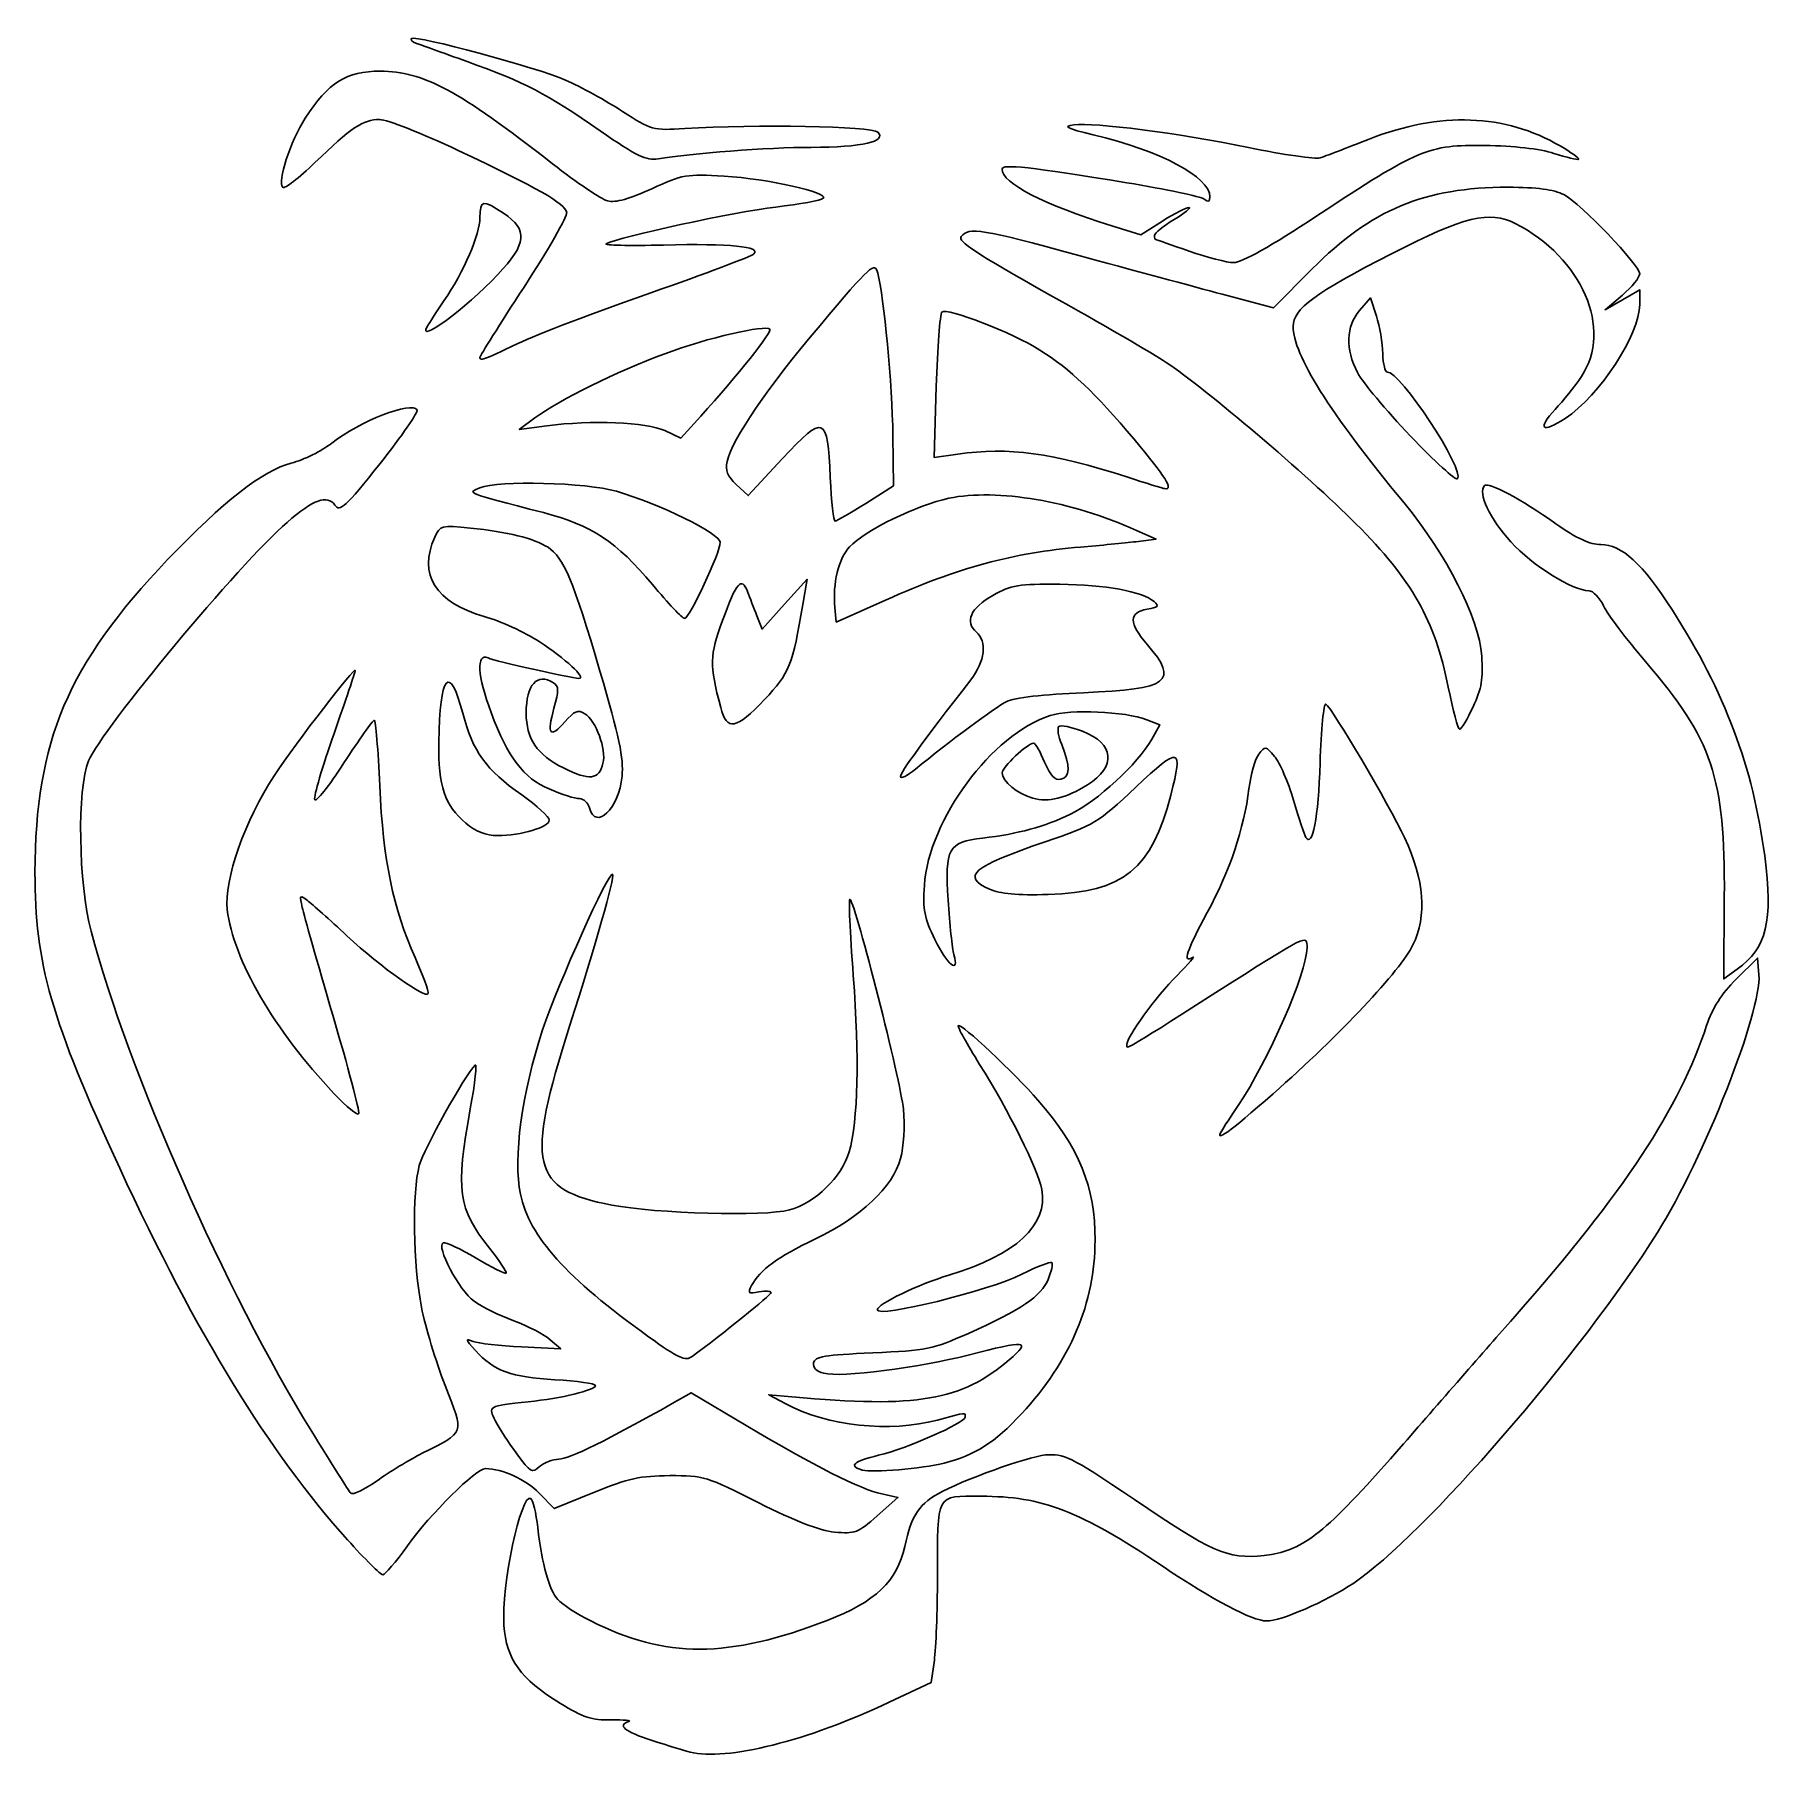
# Model space of a CAD drawing. Header units: centimetres. Extents: x -7.7 to 8.1, y -7.6 to 8.
import ezdxf

# ---------------------------------------------------------------- set-up
doc = ezdxf.new("R2010")
doc.units = ezdxf.units.CM
doc.header["$MEASUREMENT"] = 0
doc.layers.add('Layer 1', color=7, linetype='Continuous')

msp = doc.modelspace()

# ---------------------------------------------------------------- linework, layer by layer
at = {"layer": 'Layer 1'}
for points, knots in [([(-2.54653, 7.14228), (-3.03335, 7.47997), (-3.2267, 7.58063), (-3.74787, 7.76773), (-3.74787, 7.76773), (-3.97171, 7.84809), (-4.18104, 7.92334), (-4.21305, 7.93494), (-4.21305, 7.93494), (-4.24506, 7.94655), (-4.26254, 7.96475), (-4.25191, 7.97538), (-4.25191, 7.97538), (-4.21695, 8.01034), (-3.11605, 7.71433), (-2.85985, 7.60109), (-2.85985, 7.60109), (-2.72199, 7.54016), (-2.48944, 7.41238), (-2.34306, 7.31713), (-2.34306, 7.31713), (-2.0824, 7.14753), (-2.07078, 7.14434), (-1.77911, 7.1626), (-1.77911, 7.1626), (-1.1484, 7.20208), (-0.08727, 7.18259), (-0.03531, 7.13058), (-0.03531, 7.13058), (0.05044, 7.04474), (-0.17333, 6.99336), (-0.63809, 6.99218), (-0.63809, 6.99218), (-1.03218, 6.99118), (-1.724, 6.93942), (-2.02273, 6.88859), (-2.02273, 6.88859), (-2.12886, 6.87053), (-2.21483, 6.91216), (-2.54656, 7.14227), (-2.54656, 7.14227), (-2.54656, 7.14227), (-2.54653, 7.14228), (-2.54653, 7.14228)], [0, 0, 0, 0, 0.08333333, 0.08333333, 0.08333333, 0.08333333, 0.16666667, 0.16666667, 0.16666667, 0.16666667, 0.25, 0.25, 0.25, 0.25, 0.33333333, 0.33333333, 0.33333333, 0.33333333, 0.41666667, 0.41666667, 0.41666667, 0.41666667, 0.5, 0.5, 0.5, 0.5, 0.58333333, 0.58333333, 0.58333333, 0.58333333, 0.66666667, 0.66666667, 0.66666667, 0.66666667, 0.75, 0.75, 0.75, 0.75, 0.83333333, 0.83333333, 0.83333333, 0.83333333, 1, 1, 1, 1]), ([(-3.63266, 5.09389), (-3.63266, 5.10612), (-3.45343, 5.39189), (-3.23437, 5.72895), (-3.23437, 5.72895), (-3.01531, 6.06601), (-2.84143, 6.36956), (-2.84797, 6.40352), (-2.84797, 6.40352), (-2.8636, 6.48469), (-3.10773, 6.62422), (-3.82905, 6.96427), (-3.82905, 6.96427), (-4.15533, 7.11808), (-4.47542, 7.24393), (-4.54036, 7.24393), (-4.54036, 7.24393), (-4.68915, 7.24393), (-4.79948, 7.17031), (-5.12496, 6.85385), (-5.12496, 6.85385), (-5.26793, 6.71484), (-5.39856, 6.61475), (-5.41524, 6.63144), (-5.41524, 6.63144), (-5.46594, 6.68214), (-5.34827, 7.04366), (-5.21173, 7.25672), (-5.21173, 7.25672), (-5.00647, 7.57699), (-4.83722, 7.68291), (-4.53407, 7.6808), (-4.53407, 7.6808), (-4.13964, 7.67806), (-3.83389, 7.51372), (-2.97695, 6.84385), (-2.97695, 6.84385), (-2.75834, 6.67296), (-2.53343, 6.52159), (-2.47713, 6.50746), (-2.47713, 6.50746), (-2.40798, 6.4901), (-2.2791, 6.52587), (-2.07982, 6.61772), (-2.07982, 6.61772), (-1.80048, 6.74648), (-1.76577, 6.75251), (-1.4242, 6.73177), (-1.4242, 6.73177), (-1.03076, 6.70788), (-0.47401, 6.5835), (-0.52829, 6.53162), (-0.52829, 6.53162), (-0.54696, 6.51377), (-0.74083, 6.4782), (-0.9591, 6.45258), (-0.9591, 6.45258), (-1.32419, 6.40971), (-2.37605, 6.18232), (-2.4916, 6.12129), (-2.4916, 6.12129), (-2.51883, 6.10691), (-2.28546, 6.10135), (-1.97301, 6.10895), (-1.97301, 6.10895), (-1.36948, 6.12362), (-1.08783, 6.09592), (-1.15522, 6.02852), (-1.15522, 6.02852), (-1.17717, 6.00657), (-1.5969, 5.84842), (-2.08796, 5.67706), (-2.08796, 5.67706), (-2.57902, 5.50571), (-3.12002, 5.2994), (-3.29018, 5.21859), (-3.29018, 5.21859), (-3.61441, 5.06461), (-3.63266, 5.05797), (-3.63266, 5.0939), (-3.63266, 5.0939), (-3.63266, 5.0939), (-3.63266, 5.09389), (-3.63266, 5.09389)], [0, 0, 0, 0, 0.04545455, 0.04545455, 0.04545455, 0.04545455, 0.09090909, 0.09090909, 0.09090909, 0.09090909, 0.13636364, 0.13636364, 0.13636364, 0.13636364, 0.18181818, 0.18181818, 0.18181818, 0.18181818, 0.22727273, 0.22727273, 0.22727273, 0.22727273, 0.27272727, 0.27272727, 0.27272727, 0.27272727, 0.31818182, 0.31818182, 0.31818182, 0.31818182, 0.36363636, 0.36363636, 0.36363636, 0.36363636, 0.40909091, 0.40909091, 0.40909091, 0.40909091, 0.45454545, 0.45454545, 0.45454545, 0.45454545, 0.5, 0.5, 0.5, 0.5, 0.54545455, 0.54545455, 0.54545455, 0.54545455, 0.59090909, 0.59090909, 0.59090909, 0.59090909, 0.63636364, 0.63636364, 0.63636364, 0.63636364, 0.68181818, 0.68181818, 0.68181818, 0.68181818, 0.72727273, 0.72727273, 0.72727273, 0.72727273, 0.77272727, 0.77272727, 0.77272727, 0.77272727, 0.81818182, 0.81818182, 0.81818182, 0.81818182, 0.86363636, 0.86363636, 0.86363636, 0.86363636, 0.90909091, 0.90909091, 0.90909091, 0.90909091, 1, 1, 1, 1]), ([(2.77972, 6.05405), (2.61889, 6.11091), (2.4826, 6.15751), (2.47686, 6.15761), (2.47686, 6.15761), (2.47112, 6.15769), (2.46642, 6.17468), (2.46642, 6.19532), (2.46642, 6.19532), (2.46642, 6.21596), (2.54631, 6.28102), (2.64396, 6.3399), (2.64396, 6.3399), (2.74161, 6.39878), (2.80168, 6.44768), (2.77746, 6.44858), (2.77746, 6.44858), (2.75324, 6.44948), (2.64536, 6.39436), (2.53772, 6.3261), (2.53772, 6.3261), (2.53772, 6.3261), (2.34202, 6.20199), (2.34202, 6.20199), (2.34202, 6.20199), (2.34202, 6.20199), (2.08046, 6.28305), (2.08046, 6.28305), (2.08046, 6.28305), (1.46085, 6.47507), (1.08785, 6.66801), (1.08785, 6.7965), (1.08785, 6.7965), (1.08785, 6.84399), (1.34395, 6.81581), (2.21576, 6.67237), (2.21576, 6.67237), (2.57189, 6.61378), (2.88676, 6.54692), (2.91548, 6.52379), (2.91548, 6.52379), (2.95279, 6.49376), (2.9677, 6.49987), (2.9677, 6.5452), (2.9677, 6.5452), (2.9677, 6.72349), (2.52102, 6.96107), (1.91231, 7.10657), (1.91231, 7.10657), (1.67006, 7.16447), (1.63492, 7.18199), (1.73536, 7.19479), (1.73536, 7.19479), (1.92688, 7.21921), (2.67265, 7.12304), (3.31496, 6.9911), (3.31496, 6.9911), (3.63232, 6.92591), (3.92369, 6.88331), (3.96246, 6.89644), (3.96246, 6.89644), (4.00123, 6.90957), (4.20079, 6.98601), (4.40593, 7.06631), (4.40593, 7.06631), (5.04737, 7.31741), (5.63608, 7.29653), (6.13347, 7.00503), (6.13347, 7.00503), (6.23245, 6.94703), (6.307, 6.89314), (6.29915, 6.88529), (6.29915, 6.88529), (6.2913, 6.87744), (6.19175, 6.90111), (6.07795, 6.9379), (6.07795, 6.9379), (5.95078, 6.97901), (5.71001, 7.0066), (5.45328, 7.00947), (5.45328, 7.00947), (4.94025, 7.01522), (4.85471, 6.97933), (3.93422, 6.37221), (3.93422, 6.37221), (3.52328, 6.10117), (3.25281, 5.94922), (3.18228, 5.94978), (3.18228, 5.94978), (3.1217, 5.95026), (2.94054, 5.99718), (2.77971, 6.05403), (2.77971, 6.05403), (2.77971, 6.05403), (2.77972, 6.05405), (2.77972, 6.05405)], [0, 0, 0, 0, 0.04, 0.04, 0.04, 0.04, 0.08, 0.08, 0.08, 0.08, 0.12, 0.12, 0.12, 0.12, 0.16, 0.16, 0.16, 0.16, 0.2, 0.2, 0.2, 0.2, 0.24, 0.24, 0.24, 0.24, 0.28, 0.28, 0.28, 0.28, 0.32, 0.32, 0.32, 0.32, 0.36, 0.36, 0.36, 0.36, 0.4, 0.4, 0.4, 0.4, 0.44, 0.44, 0.44, 0.44, 0.48, 0.48, 0.48, 0.48, 0.52, 0.52, 0.52, 0.52, 0.56, 0.56, 0.56, 0.56, 0.6, 0.6, 0.6, 0.6, 0.64, 0.64, 0.64, 0.64, 0.68, 0.68, 0.68, 0.68, 0.72, 0.72, 0.72, 0.72, 0.76, 0.76, 0.76, 0.76, 0.8, 0.8, 0.8, 0.8, 0.84, 0.84, 0.84, 0.84, 0.88, 0.88, 0.88, 0.88, 0.92, 0.92, 0.92, 0.92, 1, 1, 1, 1]), ([(5.12232, 2.11225), (4.99989, 2.71792), (4.79475, 3.08061), (4.28724, 3.58871), (4.28724, 3.58871), (3.8461, 4.03036), (2.92798, 4.81104), (2.57084, 5.04818), (2.57084, 5.04818), (2.45596, 5.12446), (1.98198, 5.39952), (1.51755, 5.65943), (1.51755, 5.65943), (0.85299, 6.03134), (0.6828, 6.14364), (0.71851, 6.18666), (0.71851, 6.18666), (0.79009, 6.27291), (0.89701, 6.25561), (1.78102, 6.01478), (1.78102, 6.01478), (2.2384, 5.89018), (2.82195, 5.73253), (3.0778, 5.66446), (3.0778, 5.66446), (3.0778, 5.66446), (3.54298, 5.54069), (3.54298, 5.54069), (3.54298, 5.54069), (3.54298, 5.54069), (3.8924, 5.8935), (3.8924, 5.8935), (3.8924, 5.8935), (4.42285, 6.4291), (4.90851, 6.63163), (5.66215, 6.63154), (5.66215, 6.63154), (5.9253, 6.63151), (6.07649, 6.61146), (6.16598, 6.56475), (6.16598, 6.56475), (6.32097, 6.48384), (6.85272, 5.92865), (6.85272, 5.84774), (6.85272, 5.84774), (6.85272, 5.81594), (6.78223, 5.73004), (6.69607, 5.65687), (6.69607, 5.65687), (6.69607, 5.65687), (6.53942, 5.52383), (6.53942, 5.52383), (6.53942, 5.52383), (6.53942, 5.52383), (6.69607, 5.61445), (6.69607, 5.61445), (6.69607, 5.61445), (6.69607, 5.61445), (6.85272, 5.70507), (6.85272, 5.70507), (6.85272, 5.70507), (6.85272, 5.70507), (6.85272, 5.57196), (6.85272, 5.57196), (6.85272, 5.57196), (6.85272, 5.29873), (6.49329, 4.74896), (6.17843, 4.54059), (6.17843, 4.54059), (5.97063, 4.40307), (5.92207, 4.44794), (6.08904, 4.62318), (6.08904, 4.62318), (6.15986, 4.69751), (6.26666, 4.83144), (6.32639, 4.92081), (6.32639, 4.92081), (6.61202, 5.34821), (6.33142, 5.99694), (5.72833, 6.30343), (5.72833, 6.30343), (5.49273, 6.42317), (5.27356, 6.36972), (4.60929, 6.03052), (4.60929, 6.03052), (3.91815, 5.6776), (3.71963, 5.53124), (3.71963, 5.37457), (3.71963, 5.37457), (3.71963, 5.11678), (4.04712, 4.5953), (4.72315, 3.77662), (4.72315, 3.77662), (5.1104, 3.30766), (5.3998, 2.73679), (5.42468, 2.3928), (5.42468, 2.3928), (5.43936, 2.18983), (5.42394, 2.0989), (5.347, 1.93463), (5.347, 1.93463), (5.2942, 1.82191), (5.23945, 1.72968), (5.22532, 1.72968), (5.22532, 1.72968), (5.21119, 1.72968), (5.16484, 1.90183), (5.12231, 2.11223), (5.12231, 2.11223), (5.12231, 2.11223), (5.12232, 2.11225), (5.12232, 2.11225)], [0, 0, 0, 0, 0.03448276, 0.03448276, 0.03448276, 0.03448276, 0.06896552, 0.06896552, 0.06896552, 0.06896552, 0.10344828, 0.10344828, 0.10344828, 0.10344828, 0.13793103, 0.13793103, 0.13793103, 0.13793103, 0.17241379, 0.17241379, 0.17241379, 0.17241379, 0.20689655, 0.20689655, 0.20689655, 0.20689655, 0.24137931, 0.24137931, 0.24137931, 0.24137931, 0.27586207, 0.27586207, 0.27586207, 0.27586207, 0.31034483, 0.31034483, 0.31034483, 0.31034483, 0.34482759, 0.34482759, 0.34482759, 0.34482759, 0.37931034, 0.37931034, 0.37931034, 0.37931034, 0.4137931, 0.4137931, 0.4137931, 0.4137931, 0.44827586, 0.44827586, 0.44827586, 0.44827586, 0.48275862, 0.48275862, 0.48275862, 0.48275862, 0.51724138, 0.51724138, 0.51724138, 0.51724138, 0.55172414, 0.55172414, 0.55172414, 0.55172414, 0.5862069, 0.5862069, 0.5862069, 0.5862069, 0.62068966, 0.62068966, 0.62068966, 0.62068966, 0.65517241, 0.65517241, 0.65517241, 0.65517241, 0.68965517, 0.68965517, 0.68965517, 0.68965517, 0.72413793, 0.72413793, 0.72413793, 0.72413793, 0.75862069, 0.75862069, 0.75862069, 0.75862069, 0.79310345, 0.79310345, 0.79310345, 0.79310345, 0.82758621, 0.82758621, 0.82758621, 0.82758621, 0.86206897, 0.86206897, 0.86206897, 0.86206897, 0.89655172, 0.89655172, 0.89655172, 0.89655172, 0.93103448, 0.93103448, 0.93103448, 0.93103448, 1, 1, 1, 1]), ([(-4.10842, 5.37452), (-4.09167, 5.40324), (-4.02398, 5.50646), (-3.958, 5.6039), (-3.958, 5.6039), (-3.77754, 5.87041), (-3.63353, 6.20385), (-3.63307, 6.35622), (-3.63307, 6.35622), (-3.63259, 6.51744), (-3.60667, 6.52234), (-3.41952, 6.39664), (-3.41952, 6.39664), (-3.19563, 6.24626), (-3.20736, 6.12139), (-3.47164, 5.84196), (-3.47164, 5.84196), (-3.76931, 5.52722), (-4.2066, 5.20621), (-4.10842, 5.37452)], [0, 0, 0, 0, 0.16666667, 0.16666667, 0.16666667, 0.16666667, 0.33333333, 0.33333333, 0.33333333, 0.33333333, 0.5, 0.5, 0.5, 0.5, 0.66666667, 0.66666667, 0.66666667, 0.66666667, 1, 1, 1, 1]), ([(-0.46519, 4.00624), (-0.48995, 4.57237), (-0.52022, 4.58418), (-0.89925, 4.17554), (-0.89925, 4.17554), (-0.89925, 4.17554), (-1.20734, 3.84338), (-1.20734, 3.84338), (-1.20734, 3.84338), (-1.20734, 3.84338), (-1.31516, 3.94467), (-1.31516, 3.94467), (-1.31516, 3.94467), (-1.39682, 4.02138), (-1.41676, 4.07157), (-1.39736, 4.15151), (-1.39736, 4.15151), (-1.34591, 4.36344), (-1.03911, 4.81344), (-0.55803, 5.3826), (-0.55803, 5.3826), (-0.09324, 5.93248), (-0.06405, 5.95894), (-0.03633, 5.85532), (-0.03633, 5.85532), (0.02038, 5.64328), (0.09531, 4.84125), (0.10071, 4.38861), (0.10071, 4.38861), (0.10071, 4.38861), (0.10616, 3.93125), (0.10616, 3.93125), (0.10616, 3.93125), (0.10616, 3.93125), (-0.14449, 3.77334), (-0.14449, 3.77334), (-0.14449, 3.77334), (-0.28235, 3.68649), (-0.40699, 3.61411), (-0.42148, 3.61249), (-0.42148, 3.61249), (-0.43597, 3.61087), (-0.45564, 3.78806), (-0.46518, 4.00624), (-0.46518, 4.00624), (-0.46518, 4.00624), (-0.46519, 4.00624), (-0.46519, 4.00624)], [0, 0, 0, 0, 0.07692308, 0.07692308, 0.07692308, 0.07692308, 0.15384615, 0.15384615, 0.15384615, 0.15384615, 0.23076923, 0.23076923, 0.23076923, 0.23076923, 0.30769231, 0.30769231, 0.30769231, 0.30769231, 0.38461538, 0.38461538, 0.38461538, 0.38461538, 0.46153846, 0.46153846, 0.46153846, 0.46153846, 0.53846154, 0.53846154, 0.53846154, 0.53846154, 0.61538462, 0.61538462, 0.61538462, 0.61538462, 0.69230769, 0.69230769, 0.69230769, 0.69230769, 0.76923077, 0.76923077, 0.76923077, 0.76923077, 0.84615385, 0.84615385, 0.84615385, 0.84615385, 1, 1, 1, 1]), ([(2.21576, 4.01184), (1.53877, 4.23136), (1.1489, 4.28406), (0.6869, 4.21851), (0.6869, 4.21851), (0.6869, 4.21851), (0.47394, 4.18829), (0.47394, 4.18829), (0.47394, 4.18829), (0.47394, 4.18829), (0.49318, 4.8284), (0.49318, 4.8284), (0.49318, 4.8284), (0.50376, 5.18046), (0.52656, 5.48382), (0.54383, 5.50254), (0.54383, 5.50254), (0.58506, 5.5472), (1.18449, 5.31483), (1.43046, 5.15884), (1.43046, 5.15884), (1.70637, 4.98386), (1.92759, 4.77424), (2.28152, 4.3524), (2.28152, 4.3524), (2.56831, 4.01058), (2.64019, 3.89556), (2.5604, 3.9061), (2.5604, 3.9061), (2.54317, 3.90838), (2.38808, 3.95596), (2.21576, 4.01183), (2.21576, 4.01183), (2.21576, 4.01183), (2.21576, 4.01184), (2.21576, 4.01184)], [0, 0, 0, 0, 0.1, 0.1, 0.1, 0.1, 0.2, 0.2, 0.2, 0.2, 0.3, 0.3, 0.3, 0.3, 0.4, 0.4, 0.4, 0.4, 0.5, 0.5, 0.5, 0.5, 0.6, 0.6, 0.6, 0.6, 0.7, 0.7, 0.7, 0.7, 0.8, 0.8, 0.8, 0.8, 1, 1, 1, 1]), ([(4.77902, 4.38312), (4.56053, 4.61247), (4.34558, 4.86986), (4.30135, 4.95511), (4.30135, 4.95511), (4.19097, 5.16785), (4.19766, 5.37413), (4.31953, 5.51582), (4.31953, 5.51582), (4.31953, 5.51582), (4.41813, 5.63045), (4.41813, 5.63045), (4.41813, 5.63045), (4.41813, 5.63045), (4.47242, 5.46594), (4.47242, 5.46594), (4.47242, 5.46594), (4.50228, 5.37546), (4.52841, 5.2231), (4.53047, 5.12737), (4.53047, 5.12737), (4.53254, 5.03164), (4.55099, 4.95644), (4.57148, 4.96027), (4.57148, 4.96027), (4.67993, 4.98051), (5.27901, 4.06887), (5.20553, 3.9954), (5.20553, 3.9954), (5.18943, 3.9793), (4.9975, 4.15378), (4.77901, 4.38313), (4.77901, 4.38313), (4.77901, 4.38313), (4.77902, 4.38312), (4.77902, 4.38312)], [0, 0, 0, 0, 0.1, 0.1, 0.1, 0.1, 0.2, 0.2, 0.2, 0.2, 0.3, 0.3, 0.3, 0.3, 0.4, 0.4, 0.4, 0.4, 0.5, 0.5, 0.5, 0.5, 0.6, 0.6, 0.6, 0.6, 0.7, 0.7, 0.7, 0.7, 0.8, 0.8, 0.8, 0.8, 1, 1, 1, 1]), ([(-1.96168, 4.43087), (-2.12626, 4.50629), (-2.62915, 4.52703), (-3.02673, 4.4748), (-3.02673, 4.4748), (-3.02673, 4.4748), (-3.27718, 4.4419), (-3.27718, 4.4419), (-3.27718, 4.4419), (-3.27718, 4.4419), (-3.13549, 4.54644), (-3.13549, 4.54644), (-3.13549, 4.54644), (-2.91546, 4.70878), (-2.3982, 4.96429), (-1.96169, 5.12627), (-1.96169, 5.12627), (-1.57189, 5.27092), (-1.05556, 5.39091), (-1.01169, 5.34703), (-1.01169, 5.34703), (-0.98936, 5.3247), (-1.30253, 4.93119), (-1.63715, 4.5611), (-1.63715, 4.5611), (-1.63715, 4.5611), (-1.81549, 4.36386), (-1.81549, 4.36386), (-1.81549, 4.36386), (-1.81549, 4.36386), (-1.9617, 4.43086), (-1.9617, 4.43086), (-1.9617, 4.43086), (-1.9617, 4.43086), (-1.96168, 4.43087), (-1.96168, 4.43087)], [0, 0, 0, 0, 0.1, 0.1, 0.1, 0.1, 0.2, 0.2, 0.2, 0.2, 0.3, 0.3, 0.3, 0.3, 0.4, 0.4, 0.4, 0.4, 0.5, 0.5, 0.5, 0.5, 0.6, 0.6, 0.6, 0.6, 0.7, 0.7, 0.7, 0.7, 0.8, 0.8, 0.8, 0.8, 1, 1, 1, 1]), ([(-4.83073, -5.598), (-5.5402, -4.80859), (-6.19159, -3.74603), (-6.89001, -2.23887), (-6.89001, -2.23887), (-7.51005, -0.90086), (-7.65782, -0.38497), (-7.65581, 0.43469), (-7.65581, 0.43469), (-7.65288, 1.62572), (-7.35929, 2.31851), (-6.45661, 3.26448), (-6.45661, 3.26448), (-5.95515, 3.78999), (-5.59574, 4.07055), (-5.33856, 4.13726), (-5.33856, 4.13726), (-5.22508, 4.1667), (-5.05951, 4.24838), (-4.97061, 4.31879), (-4.97061, 4.31879), (-4.72315, 4.51478), (-4.25034, 4.69906), (-4.20076, 4.61884), (-4.20076, 4.61884), (-4.18873, 4.59938), (-4.33933, 4.38139), (-4.53541, 4.13442), (-4.53541, 4.13442), (-4.85165, 3.73609), (-4.89784, 3.69347), (-4.94431, 3.75702), (-4.94431, 3.75702), (-5.01534, 3.85416), (-5.13271, 3.81173), (-5.37642, 3.6008), (-5.37642, 3.6008), (-5.80782, 3.22742), (-7.04785, 1.73793), (-7.17164, 1.44443), (-7.17164, 1.44443), (-7.27634, 1.19618), (-7.26361, 0.33421), (-7.14888, -0.09573), (-7.14888, -0.09573), (-6.80839, -1.37173), (-5.93601, -3.35001), (-5.15377, -4.62001), (-5.15377, -4.62001), (-4.97687, -4.90721), (-4.81824, -5.15784), (-4.80126, -5.17697), (-4.80126, -5.17697), (-4.78428, -5.1961), (-4.67888, -5.14661), (-4.56705, -5.06699), (-4.56705, -5.06699), (-4.45522, -4.98737), (-4.26973, -4.87453), (-4.15485, -4.81622), (-4.15485, -4.81622), (-3.76288, -4.61729), (-3.77459, -4.6518), (-3.94732, -4.20455), (-3.94732, -4.20455), (-4.03073, -3.98857), (-4.12702, -3.66942), (-4.1613, -3.49532), (-4.1613, -3.49532), (-4.2359, -3.11642), (-4.24633, -2.45133), (-4.18139, -2.21475), (-4.18139, -2.21475), (-4.14033, -2.06519), (-3.77144, -1.4005), (-3.67681, -1.30558), (-3.67681, -1.30558), (-3.65755, -1.28626), (-3.67702, -1.46485), (-3.72009, -1.70244), (-3.72009, -1.70244), (-3.8539, -2.44069), (-3.83142, -2.60438), (-3.54718, -2.96137), (-3.54718, -2.96137), (-3.45561, -3.07638), (-3.38792, -3.17771), (-3.39676, -3.18655), (-3.39676, -3.18655), (-3.4056, -3.19539), (-3.52741, -3.13437), (-3.66745, -3.05095), (-3.66745, -3.05095), (-3.80749, -2.96753), (-3.94118, -2.90577), (-3.96455, -2.9137), (-3.96455, -2.9137), (-4.03522, -2.9377), (-3.81936, -3.34712), (-3.68596, -3.44211), (-3.68596, -3.44211), (-3.61805, -3.49047), (-3.45686, -3.56955), (-3.32776, -3.61786), (-3.32776, -3.61786), (-3.19866, -3.66616), (-3.04996, -3.74321), (-2.99733, -3.78908), (-2.99733, -3.78908), (-2.99733, -3.78908), (-2.90162, -3.87248), (-2.90162, -3.87248), (-2.90162, -3.87248), (-2.90162, -3.87248), (-3.2567, -3.85493), (-3.2567, -3.85493), (-3.2567, -3.85493), (-3.452, -3.84528), (-3.64938, -3.82247), (-3.69533, -3.80425), (-3.69533, -3.80425), (-3.76786, -3.7755), (-3.7651, -3.78631), (-3.67444, -3.88622), (-3.67444, -3.88622), (-3.50706, -4.07068), (-3.34968, -4.12865), (-2.95521, -4.15114), (-2.95521, -4.15114), (-2.75341, -4.16265), (-2.58831, -4.18602), (-2.58831, -4.20308), (-2.58831, -4.20308), (-2.58831, -4.24509), (-2.89517, -4.31949), (-3.19729, -4.35073), (-3.19729, -4.35073), (-3.56039, -4.38828), (-3.56253, -4.38955), (-3.49166, -4.52524), (-3.49166, -4.52524), (-3.45845, -4.58884), (-3.37185, -4.72246), (-3.29922, -4.82218), (-3.29922, -4.82218), (-3.1765, -4.99067), (-3.16198, -4.99879), (-3.09377, -4.93706), (-3.09377, -4.93706), (-3.0534, -4.90052), (-2.97485, -4.87027), (-2.91922, -4.86983), (-2.91922, -4.86983), (-2.83072, -4.86913), (-2.46647, -4.6902), (-1.89389, -4.36617), (-1.89389, -4.36617), (-1.89389, -4.36617), (-1.72165, -4.2687), (-1.72165, -4.2687), (-1.72165, -4.2687), (-1.72165, -4.2687), (-1.2255, -4.5646), (-1.2255, -4.5646), (-1.2255, -4.5646), (-0.61739, -4.92727), (-0.19144, -5.14245), (0.00095, -5.18418), (0.00095, -5.18418), (0.00095, -5.18418), (0.1464, -5.21573), (0.1464, -5.21573), (0.1464, -5.21573), (0.1464, -5.21573), (-0.04064, -5.38171), (-0.04064, -5.38171), (-0.04064, -5.38171), (-0.21429, -5.53581), (-0.24195, -5.54632), (-0.42706, -5.52853), (-0.42706, -5.52853), (-0.56022, -5.51574), (-0.78788, -5.42757), (-1.11246, -5.26311), (-1.11246, -5.26311), (-1.58043, -5.02599), (-1.61025, -5.0169), (-1.91585, -5.01819), (-1.91585, -5.01819), (-2.18172, -5.01931), (-2.29227, -5.04366), (-2.59699, -5.16822), (-2.59699, -5.16822), (-2.59699, -5.16822), (-2.96075, -5.31691), (-2.96075, -5.31691), (-2.96075, -5.31691), (-2.96075, -5.31691), (-3.09643, -5.17692), (-3.09643, -5.17692), (-3.09643, -5.17692), (-3.2175, -5.05201), (-3.42945, -4.95508), (-3.58296, -4.95443), (-3.58296, -4.95443), (-3.66791, -4.95405), (-4.08186, -5.36424), (-4.2889, -5.65392), (-4.2889, -5.65392), (-4.39153, -5.79752), (-4.49133, -5.91501), (-4.51067, -5.91501), (-4.51067, -5.91501), (-4.53001, -5.91501), (-4.67405, -5.77235), (-4.83076, -5.59798), (-4.83076, -5.59798), (-4.83076, -5.59798), (-4.83073, -5.598), (-4.83073, -5.598)], [0, 0, 0, 0, 0.01785714, 0.01785714, 0.01785714, 0.01785714, 0.03571429, 0.03571429, 0.03571429, 0.03571429, 0.05357143, 0.05357143, 0.05357143, 0.05357143, 0.07142857, 0.07142857, 0.07142857, 0.07142857, 0.08928571, 0.08928571, 0.08928571, 0.08928571, 0.10714286, 0.10714286, 0.10714286, 0.10714286, 0.125, 0.125, 0.125, 0.125, 0.14285714, 0.14285714, 0.14285714, 0.14285714, 0.16071429, 0.16071429, 0.16071429, 0.16071429, 0.17857143, 0.17857143, 0.17857143, 0.17857143, 0.19642857, 0.19642857, 0.19642857, 0.19642857, 0.21428571, 0.21428571, 0.21428571, 0.21428571, 0.23214286, 0.23214286, 0.23214286, 0.23214286, 0.25, 0.25, 0.25, 0.25, 0.26785714, 0.26785714, 0.26785714, 0.26785714, 0.28571429, 0.28571429, 0.28571429, 0.28571429, 0.30357143, 0.30357143, 0.30357143, 0.30357143, 0.32142857, 0.32142857, 0.32142857, 0.32142857, 0.33928571, 0.33928571, 0.33928571, 0.33928571, 0.35714286, 0.35714286, 0.35714286, 0.35714286, 0.375, 0.375, 0.375, 0.375, 0.39285714, 0.39285714, 0.39285714, 0.39285714, 0.41071429, 0.41071429, 0.41071429, 0.41071429, 0.42857143, 0.42857143, 0.42857143, 0.42857143, 0.44642857, 0.44642857, 0.44642857, 0.44642857, 0.46428571, 0.46428571, 0.46428571, 0.46428571, 0.48214286, 0.48214286, 0.48214286, 0.48214286, 0.5, 0.5, 0.5, 0.5, 0.51785714, 0.51785714, 0.51785714, 0.51785714, 0.53571429, 0.53571429, 0.53571429, 0.53571429, 0.55357143, 0.55357143, 0.55357143, 0.55357143, 0.57142857, 0.57142857, 0.57142857, 0.57142857, 0.58928571, 0.58928571, 0.58928571, 0.58928571, 0.60714286, 0.60714286, 0.60714286, 0.60714286, 0.625, 0.625, 0.625, 0.625, 0.64285714, 0.64285714, 0.64285714, 0.64285714, 0.66071429, 0.66071429, 0.66071429, 0.66071429, 0.67857143, 0.67857143, 0.67857143, 0.67857143, 0.69642857, 0.69642857, 0.69642857, 0.69642857, 0.71428571, 0.71428571, 0.71428571, 0.71428571, 0.73214286, 0.73214286, 0.73214286, 0.73214286, 0.75, 0.75, 0.75, 0.75, 0.76785714, 0.76785714, 0.76785714, 0.76785714, 0.78571429, 0.78571429, 0.78571429, 0.78571429, 0.80357143, 0.80357143, 0.80357143, 0.80357143, 0.82142857, 0.82142857, 0.82142857, 0.82142857, 0.83928571, 0.83928571, 0.83928571, 0.83928571, 0.85714286, 0.85714286, 0.85714286, 0.85714286, 0.875, 0.875, 0.875, 0.875, 0.89285714, 0.89285714, 0.89285714, 0.89285714, 0.91071429, 0.91071429, 0.91071429, 0.91071429, 0.92857143, 0.92857143, 0.92857143, 0.92857143, 0.94642857, 0.94642857, 0.94642857, 0.94642857, 0.96428571, 0.96428571, 0.96428571, 0.96428571, 1, 1, 1, 1]), ([(-2.07306, 3.03872), (-2.39664, 3.42647), (-2.62587, 3.57778), (-3.05869, 3.68936), (-3.05869, 3.68936), (-3.77488, 3.87399), (-3.75126, 3.86474), (-3.63266, 3.91419), (-3.63266, 3.91419), (-3.46888, 3.98248), (-2.67236, 3.96197), (-2.39869, 3.88241), (-2.39869, 3.88241), (-2.01298, 3.77028), (-1.46039, 3.49886), (-1.46039, 3.42153), (-1.46039, 3.42153), (-1.46039, 3.32841), (-1.73885, 2.73229), (-1.78235, 2.73229), (-1.78235, 2.73229), (-1.80159, 2.73229), (-1.93241, 2.87019), (-2.07305, 3.03872), (-2.07305, 3.03872), (-2.07305, 3.03872), (-2.07306, 3.03872), (-2.07306, 3.03872)], [0, 0, 0, 0, 0.125, 0.125, 0.125, 0.125, 0.25, 0.25, 0.25, 0.25, 0.375, 0.375, 0.375, 0.375, 0.5, 0.5, 0.5, 0.5, 0.625, 0.625, 0.625, 0.625, 0.75, 0.75, 0.75, 0.75, 1, 1, 1, 1]), ([(7.61776, 0.21532), (7.62542, 1.29837), (7.51319, 1.63355), (6.90536, 2.34302), (6.90536, 2.34302), (6.73304, 2.54416), (6.56263, 2.77042), (6.52667, 2.84582), (6.52667, 2.84582), (6.49071, 2.92123), (6.43087, 2.98292), (6.39368, 2.98292), (6.39368, 2.98292), (6.24659, 2.98292), (5.88401, 3.20962), (5.68787, 3.42423), (5.68787, 3.42423), (5.49811, 3.63185), (5.38687, 3.87035), (5.45023, 3.93371), (5.45023, 3.93371), (5.48615, 3.96963), (5.77951, 3.81285), (6.09503, 3.58912), (6.09503, 3.58912), (6.28276, 3.456), (6.40193, 3.40066), (6.50088, 3.40066), (6.50088, 3.40066), (6.6908, 3.40066), (6.87689, 3.23007), (7.14802, 2.80739), (7.14802, 2.80739), (7.62365, 2.06592), (7.8769, 1.39188), (7.98306, 0.58483), (7.98306, 0.58483), (8.06021, -0.00166), (8.0001, -0.25026), (7.73561, -0.43859), (7.73561, -0.43859), (7.73561, -0.43859), (7.61252, -0.52624), (7.61252, -0.52624), (7.61252, -0.52624), (7.61252, -0.52624), (7.61776, 0.21531), (7.61776, 0.21531), (7.61776, 0.21531), (7.61776, 0.21531), (7.61776, 0.21532), (7.61776, 0.21532)], [0, 0, 0, 0, 0.07142857, 0.07142857, 0.07142857, 0.07142857, 0.14285714, 0.14285714, 0.14285714, 0.14285714, 0.21428571, 0.21428571, 0.21428571, 0.21428571, 0.28571429, 0.28571429, 0.28571429, 0.28571429, 0.35714286, 0.35714286, 0.35714286, 0.35714286, 0.42857143, 0.42857143, 0.42857143, 0.42857143, 0.5, 0.5, 0.5, 0.5, 0.57142857, 0.57142857, 0.57142857, 0.57142857, 0.64285714, 0.64285714, 0.64285714, 0.64285714, 0.71428571, 0.71428571, 0.71428571, 0.71428571, 0.78571429, 0.78571429, 0.78571429, 0.78571429, 0.85714286, 0.85714286, 0.85714286, 0.85714286, 1, 1, 1, 1]), ([(-0.42416, 2.83073), (-0.44522, 3.04754), (-0.39039, 3.27369), (-0.29113, 3.37934), (-0.29113, 3.37934), (-0.15058, 3.52895), (0.32427, 3.76147), (0.60744, 3.81935), (0.60744, 3.81935), (1.0464, 3.90907), (1.70719, 3.79575), (2.30452, 3.52832), (2.30452, 3.52832), (2.30452, 3.52832), (2.48024, 3.44965), (2.48024, 3.44965), (2.48024, 3.44965), (2.48024, 3.44965), (2.29578, 3.42682), (2.29578, 3.42682), (2.29578, 3.42682), (2.19433, 3.41426), (1.97033, 3.39244), (1.79801, 3.37832), (1.79801, 3.37832), (1.19682, 3.32906), (0.68663, 3.19038), (0.03535, 2.89917), (0.03535, 2.89917), (0.03535, 2.89917), (-0.41141, 2.69941), (-0.41141, 2.69941), (-0.41141, 2.69941), (-0.41141, 2.69941), (-0.42417, 2.83073), (-0.42417, 2.83073), (-0.42417, 2.83073), (-0.42417, 2.83073), (-0.42416, 2.83073), (-0.42416, 2.83073)], [0, 0, 0, 0, 0.09090909, 0.09090909, 0.09090909, 0.09090909, 0.18181818, 0.18181818, 0.18181818, 0.18181818, 0.27272727, 0.27272727, 0.27272727, 0.27272727, 0.36363636, 0.36363636, 0.36363636, 0.36363636, 0.45454545, 0.45454545, 0.45454545, 0.45454545, 0.54545455, 0.54545455, 0.54545455, 0.54545455, 0.63636364, 0.63636364, 0.63636364, 0.63636364, 0.72727273, 0.72727273, 0.72727273, 0.72727273, 0.81818182, 0.81818182, 0.81818182, 0.81818182, 1, 1, 1, 1]), ([(-2.64218, 1.01953), (-2.6542, 1.06548), (-2.6952, 1.10308), (-2.7333, 1.10308), (-2.7333, 1.10308), (-2.7714, 1.10308), (-2.894, 1.14241), (-3.00574, 1.19048), (-3.00574, 1.19048), (-3.24059, 1.29151), (-3.3774, 1.47118), (-3.53178, 1.88134), (-3.53178, 1.88134), (-3.65594, 2.21122), (-3.66781, 2.4223), (-3.55955, 2.37526), (-3.55955, 2.37526), (-3.49021, 2.34514), (-2.81873, 2.19432), (-2.73847, 2.19085), (-2.73847, 2.19085), (-2.66529, 2.18768), (-2.86247, 2.37081), (-3.09642, 2.52328), (-3.09642, 2.52328), (-3.22655, 2.60809), (-3.45079, 2.71052), (-3.59474, 2.75091), (-3.59474, 2.75091), (-4.03259, 2.87376), (-4.1938, 3.1319), (-4.04148, 3.46622), (-4.04148, 3.46622), (-3.992, 3.57482), (-3.98427, 3.57682), (-3.71773, 3.55), (-3.71773, 3.55), (-3.38646, 3.51667), (-3.14212, 3.45591), (-3.01702, 3.37577), (-3.01702, 3.37577), (-2.87636, 3.28566), (-2.78872, 3.0766), (-2.54775, 2.25639), (-2.54775, 2.25639), (-2.37372, 1.66404), (-2.33221, 1.46678), (-2.3477, 1.3056), (-2.3477, 1.3056), (-2.37565, 1.01467), (-2.58717, 0.80919), (-2.64218, 1.01952), (-2.64218, 1.01952), (-2.64218, 1.01952), (-2.64218, 1.01953), (-2.64218, 1.01953)], [0, 0, 0, 0, 0.06666667, 0.06666667, 0.06666667, 0.06666667, 0.13333333, 0.13333333, 0.13333333, 0.13333333, 0.2, 0.2, 0.2, 0.2, 0.26666667, 0.26666667, 0.26666667, 0.26666667, 0.33333333, 0.33333333, 0.33333333, 0.33333333, 0.4, 0.4, 0.4, 0.4, 0.46666667, 0.46666667, 0.46666667, 0.46666667, 0.53333333, 0.53333333, 0.53333333, 0.53333333, 0.6, 0.6, 0.6, 0.6, 0.66666667, 0.66666667, 0.66666667, 0.66666667, 0.73333333, 0.73333333, 0.73333333, 0.73333333, 0.8, 0.8, 0.8, 0.8, 0.86666667, 0.86666667, 0.86666667, 0.86666667, 1, 1, 1, 1]), ([(-1.45623, 1.92813), (-1.55856, 2.32071), (-1.55709, 2.39273), (-1.44016, 2.71331), (-1.44016, 2.71331), (-1.31235, 3.06373), (-1.26824, 3.11469), (-1.21363, 2.975), (-1.21363, 2.975), (-1.19288, 2.92192), (-1.15469, 2.82392), (-1.12876, 2.75722), (-1.12876, 2.75722), (-1.12876, 2.75722), (-1.08162, 2.63594), (-1.08162, 2.63594), (-1.08162, 2.63594), (-1.08162, 2.63594), (-0.8785, 2.86165), (-0.8785, 2.86165), (-0.8785, 2.86165), (-0.8785, 2.86165), (-0.67538, 3.08736), (-0.67538, 3.08736), (-0.67538, 3.08736), (-0.67538, 3.08736), (-0.7139, 2.8576), (-0.7139, 2.8576), (-0.7139, 2.8576), (-0.80549, 2.31122), (-0.83545, 2.23681), (-1.059, 2.00041), (-1.059, 2.00041), (-1.31765, 1.72689), (-1.39988, 1.71192), (-1.45623, 1.92812), (-1.45623, 1.92812), (-1.45623, 1.92812), (-1.45623, 1.92813), (-1.45623, 1.92813)], [0, 0, 0, 0, 0.09090909, 0.09090909, 0.09090909, 0.09090909, 0.18181818, 0.18181818, 0.18181818, 0.18181818, 0.27272727, 0.27272727, 0.27272727, 0.27272727, 0.36363636, 0.36363636, 0.36363636, 0.36363636, 0.45454545, 0.45454545, 0.45454545, 0.45454545, 0.54545455, 0.54545455, 0.54545455, 0.54545455, 0.63636364, 0.63636364, 0.63636364, 0.63636364, 0.72727273, 0.72727273, 0.72727273, 0.72727273, 0.81818182, 0.81818182, 0.81818182, 0.81818182, 1, 1, 1, 1]), ([(0.16881, 1.30298), (0.16881, 1.34064), (0.36553, 1.6111), (0.80587, 2.17884), (0.80587, 2.17884), (0.93342, 2.34329), (0.95484, 2.52666), (0.85607, 2.60863), (0.85607, 2.60863), (0.74593, 2.70004), (0.80311, 2.82808), (1.0043, 2.94052), (1.0043, 2.94052), (1.17214, 3.03433), (1.23705, 3.04514), (1.61003, 3.04141), (1.61003, 3.04141), (2.02418, 3.03727), (2.34935, 2.97755), (2.46249, 2.88485), (2.46249, 2.88485), (2.51037, 2.84562), (2.49887, 2.83279), (2.40034, 2.81551), (2.40034, 2.81551), (2.2307, 2.78575), (2.23129, 2.69443), (2.40242, 2.4945), (2.40242, 2.4945), (2.68897, 2.15973), (2.60025, 2.09334), (1.8234, 2.06116), (1.8234, 2.06116), (1.46868, 2.04647), (1.19248, 2.01516), (1.12962, 1.98252), (1.12962, 1.98252), (1.03105, 1.93134), (0.6038, 1.61425), (0.30457, 1.3702), (0.30457, 1.3702), (0.2299, 1.3093), (0.1688, 1.27905), (0.1688, 1.30298), (0.1688, 1.30298), (0.1688, 1.30298), (0.16881, 1.30298), (0.16881, 1.30298)], [0, 0, 0, 0, 0.07692308, 0.07692308, 0.07692308, 0.07692308, 0.15384615, 0.15384615, 0.15384615, 0.15384615, 0.23076923, 0.23076923, 0.23076923, 0.23076923, 0.30769231, 0.30769231, 0.30769231, 0.30769231, 0.38461538, 0.38461538, 0.38461538, 0.38461538, 0.46153846, 0.46153846, 0.46153846, 0.46153846, 0.53846154, 0.53846154, 0.53846154, 0.53846154, 0.61538462, 0.61538462, 0.61538462, 0.61538462, 0.69230769, 0.69230769, 0.69230769, 0.69230769, 0.76923077, 0.76923077, 0.76923077, 0.76923077, 0.84615385, 0.84615385, 0.84615385, 0.84615385, 1, 1, 1, 1]), ([(-4.9526, -1.56347), (-5.49172, -0.99335), (-5.86356, -0.35205), (-5.91709, 0.09995), (-5.91709, 0.09995), (-5.94839, 0.36421), (-5.75534, 0.91526), (-5.49348, 1.30916), (-5.49348, 1.30916), (-5.28365, 1.6248), (-4.76057, 2.30433), (-4.76057, 2.2613), (-4.76057, 2.2613), (-4.76057, 2.24751), (-4.8468, 1.99087), (-4.95218, 1.69098), (-4.95218, 1.69098), (-5.05757, 1.39109), (-5.13611, 1.12269), (-5.12672, 1.09453), (-5.12672, 1.09453), (-5.11733, 1.06637), (-4.99821, 1.21577), (-4.862, 1.42654), (-4.862, 1.42654), (-4.72579, 1.63731), (-4.60312, 1.81054), (-4.5894, 1.8115), (-4.5894, 1.8115), (-4.57568, 1.81246), (-4.55278, 1.54536), (-4.53851, 1.21796), (-4.53851, 1.21796), (-4.50939, 0.54993), (-4.41902, 0.11046), (-4.21928, -0.33438), (-4.21928, -0.33438), (-4.14799, -0.49314), (-4.09498, -0.63897), (-4.10146, -0.65844), (-4.10146, -0.65844), (-4.1196, -0.71285), (-4.52239, -0.42642), (-4.83504, -0.13677), (-4.83504, -0.13677), (-4.98937, 0.00621), (-5.14972, 0.14956), (-5.19137, 0.1818), (-5.19137, 0.1818), (-5.26149, 0.23606), (-5.26506, 0.23135), (-5.23955, 0.11823), (-5.23955, 0.11823), (-5.2244, 0.05103), (-5.09999, -0.38621), (-4.96309, -0.85343), (-4.96309, -0.85343), (-4.82619, -1.32065), (-4.72043, -1.72166), (-4.72807, -1.74456), (-4.72807, -1.74456), (-4.73571, -1.76747), (-4.83674, -1.68597), (-4.95258, -1.56346), (-4.95258, -1.56346), (-4.95258, -1.56346), (-4.9526, -1.56347), (-4.9526, -1.56347)], [0, 0, 0, 0, 0.05555556, 0.05555556, 0.05555556, 0.05555556, 0.11111111, 0.11111111, 0.11111111, 0.11111111, 0.16666667, 0.16666667, 0.16666667, 0.16666667, 0.22222222, 0.22222222, 0.22222222, 0.22222222, 0.27777778, 0.27777778, 0.27777778, 0.27777778, 0.33333333, 0.33333333, 0.33333333, 0.33333333, 0.38888889, 0.38888889, 0.38888889, 0.38888889, 0.44444444, 0.44444444, 0.44444444, 0.44444444, 0.5, 0.5, 0.5, 0.5, 0.55555556, 0.55555556, 0.55555556, 0.55555556, 0.61111111, 0.61111111, 0.61111111, 0.61111111, 0.66666667, 0.66666667, 0.66666667, 0.66666667, 0.72222222, 0.72222222, 0.72222222, 0.72222222, 0.77777778, 0.77777778, 0.77777778, 0.77777778, 0.83333333, 0.83333333, 0.83333333, 0.83333333, 0.88888889, 0.88888889, 0.88888889, 0.88888889, 1, 1, 1, 1]), ([(-3.76046, 0.88181), (-3.95294, 1.04377), (-4.00929, 1.21275), (-4.00447, 1.61347), (-4.00447, 1.61347), (-3.99712, 2.22382), (-3.90775, 2.33288), (-3.78837, 1.87715), (-3.78837, 1.87715), (-3.6964, 1.52606), (-3.58218, 1.36761), (-3.25446, 1.1365), (-3.25446, 1.1365), (-3.11783, 1.04014), (-3.00604, 0.93769), (-3.00604, 0.90883), (-3.00604, 0.90883), (-3.00604, 0.84564), (-3.26062, 0.76943), (-3.4728, 0.76911), (-3.4728, 0.76911), (-3.57885, 0.76895), (-3.66771, 0.80376), (-3.76046, 0.88181)], [0, 0, 0, 0, 0.14285714, 0.14285714, 0.14285714, 0.14285714, 0.28571429, 0.28571429, 0.28571429, 0.28571429, 0.42857143, 0.42857143, 0.42857143, 0.42857143, 0.57142857, 0.57142857, 0.57142857, 0.57142857, 0.71428571, 0.71428571, 0.71428571, 0.71428571, 1, 1, 1, 1]), ([(-2.5203, 1.4228), (-2.48852, 1.54944), (-2.58393, 1.80955), (-2.68483, 1.87136), (-2.68483, 1.87136), (-2.74725, 1.90959), (-2.77864, 1.89678), (-2.86451, 1.79798), (-2.86451, 1.79798), (-2.99963, 1.64254), (-3.03059, 1.68083), (-2.9635, 1.92042), (-2.9635, 1.92042), (-2.9179, 2.08329), (-2.91863, 2.11937), (-2.96818, 2.15074), (-2.96818, 2.15074), (-3.11571, 2.24414), (-3.21492, 2.1339), (-3.21492, 1.87658), (-3.21492, 1.87658), (-3.21492, 1.64462), (-3.11677, 1.50006), (-2.87873, 1.38145), (-2.87873, 1.38145), (-2.64115, 1.26306), (-2.55798, 1.27265), (-2.52029, 1.4228), (-2.52029, 1.4228), (-2.52029, 1.4228), (-2.5203, 1.4228), (-2.5203, 1.4228)], [0, 0, 0, 0, 0.11111111, 0.11111111, 0.11111111, 0.11111111, 0.22222222, 0.22222222, 0.22222222, 0.22222222, 0.33333333, 0.33333333, 0.33333333, 0.33333333, 0.44444444, 0.44444444, 0.44444444, 0.44444444, 0.55555556, 0.55555556, 0.55555556, 0.55555556, 0.66666667, 0.66666667, 0.66666667, 0.66666667, 0.77777778, 0.77777778, 0.77777778, 0.77777778, 1, 1, 1, 1]), ([(0.48032, -0.1711), (0.3854, 0.0229), (0.37067, 0.09917), (0.38547, 0.31975), (0.38547, 0.31975), (0.42535, 0.9138), (0.99657, 1.68477), (1.52291, 1.85495), (1.52291, 1.85495), (1.704, 1.9135), (2.20111, 1.89181), (2.39572, 1.81688), (2.39572, 1.81688), (2.39572, 1.81688), (2.51303, 1.77171), (2.51303, 1.77171), (2.51303, 1.77171), (2.51303, 1.77171), (2.4375, 1.63628), (2.4375, 1.63628), (2.4375, 1.63628), (2.31657, 1.41945), (1.94712, 1.07899), (1.70658, 0.96272), (1.70658, 0.96272), (1.47172, 0.84919), (1.23549, 0.78482), (0.9108, 0.74589), (0.9108, 0.74589), (0.60026, 0.70865), (0.57093, 0.6558), (0.60008, 0.18592), (0.60008, 0.18592), (0.61368, -0.03337), (0.63719, -0.25509), (0.65233, -0.30679), (0.65233, -0.30679), (0.70574, -0.4892), (0.5921, -0.39955), (0.48032, -0.17109), (0.48032, -0.17109), (0.48032, -0.17109), (0.48032, -0.1711), (0.48032, -0.1711)], [0, 0, 0, 0, 0.08333333, 0.08333333, 0.08333333, 0.08333333, 0.16666667, 0.16666667, 0.16666667, 0.16666667, 0.25, 0.25, 0.25, 0.25, 0.33333333, 0.33333333, 0.33333333, 0.33333333, 0.41666667, 0.41666667, 0.41666667, 0.41666667, 0.5, 0.5, 0.5, 0.5, 0.58333333, 0.58333333, 0.58333333, 0.58333333, 0.66666667, 0.66666667, 0.66666667, 0.66666667, 0.75, 0.75, 0.75, 0.75, 0.83333333, 0.83333333, 0.83333333, 0.83333333, 1, 1, 1, 1]), ([(3.07343, -1.89966), (3.09203, -1.86796), (3.15888, -1.7657), (3.222, -1.67241), (3.222, -1.67241), (3.49382, -1.27069), (3.84496, -0.467), (3.84496, -0.24658), (3.84496, -0.24658), (3.84496, -0.12262), (3.87109, -0.10967), (2.98858, -0.67112), (2.98858, -0.67112), (2.16877, -1.19269), (2.21575, -1.16536), (2.21575, -1.12059), (2.21575, -1.12059), (2.21575, -1.04939), (2.47831, -0.68789), (2.67001, -0.49515), (2.67001, -0.49515), (2.77629, -0.38829), (2.83975, -0.31506), (2.81103, -0.33241), (2.81103, -0.33241), (2.7177, -0.38879), (2.75479, -0.27489), (2.94308, 0.07317), (2.94308, 0.07317), (3.14685, 0.44985), (3.27615, 0.83398), (3.31981, 1.1924), (3.31981, 1.1924), (3.33559, 1.32194), (3.37562, 1.46293), (3.40877, 1.50571), (3.40877, 1.50571), (3.46693, 1.58077), (3.47193, 1.58007), (3.55194, 1.48563), (3.55194, 1.48563), (3.59754, 1.43181), (3.67474, 1.25322), (3.7235, 1.08877), (3.7235, 1.08877), (3.77226, 0.92432), (3.82214, 0.77326), (3.83433, 0.75307), (3.83433, 0.75307), (3.89502, 0.65267), (3.94789, 0.9292), (3.96306, 1.42631), (3.96306, 1.42631), (3.97234, 1.73046), (3.99571, 1.96955), (4.01499, 1.95763), (4.01499, 1.95763), (4.0722, 1.92227), (4.58746, 1.04906), (4.72674, 0.75143), (4.72674, 0.75143), (4.90662, 0.36702), (4.93162, 0.04729), (4.80265, -0.21965), (4.80265, -0.21965), (4.69144, -0.44984), (4.14381, -1.03251), (3.53868, -1.5645), (3.53868, -1.5645), (3.1304, -1.92344), (3.00757, -2.01192), (3.07342, -1.89966), (3.07342, -1.89966), (3.07342, -1.89966), (3.07343, -1.89966), (3.07343, -1.89966)], [0, 0, 0, 0, 0.05, 0.05, 0.05, 0.05, 0.1, 0.1, 0.1, 0.1, 0.15, 0.15, 0.15, 0.15, 0.2, 0.2, 0.2, 0.2, 0.25, 0.25, 0.25, 0.25, 0.3, 0.3, 0.3, 0.3, 0.35, 0.35, 0.35, 0.35, 0.4, 0.4, 0.4, 0.4, 0.45, 0.45, 0.45, 0.45, 0.5, 0.5, 0.5, 0.5, 0.55, 0.55, 0.55, 0.55, 0.6, 0.6, 0.6, 0.6, 0.65, 0.65, 0.65, 0.65, 0.7, 0.7, 0.7, 0.7, 0.75, 0.75, 0.75, 0.75, 0.8, 0.8, 0.8, 0.8, 0.85, 0.85, 0.85, 0.85, 0.9, 0.9, 0.9, 0.9, 1, 1, 1, 1]), ([(1.86, 1.22799), (2.12377, 1.39101), (2.10461, 1.60192), (1.81601, 1.71214), (1.81601, 1.71214), (1.71318, 1.75141), (1.61622, 1.77071), (1.60054, 1.75503), (1.60054, 1.75503), (1.58486, 1.73935), (1.59671, 1.66614), (1.62688, 1.59234), (1.62688, 1.59234), (1.70733, 1.39555), (1.70477, 1.29594), (1.61881, 1.27855), (1.61881, 1.27855), (1.56458, 1.26758), (1.52443, 1.31012), (1.4726, 1.43348), (1.4726, 1.43348), (1.4333, 1.52701), (1.3885, 1.60373), (1.37303, 1.60396), (1.37303, 1.60396), (1.31874, 1.60478), (1.08785, 1.38752), (1.08785, 1.33561), (1.08785, 1.33561), (1.08785, 1.25972), (1.22705, 1.14522), (1.36534, 1.10736), (1.36534, 1.10736), (1.50673, 1.06865), (1.66437, 1.10712), (1.86, 1.228), (1.86, 1.228), (1.86, 1.228), (1.86, 1.22799), (1.86, 1.22799)], [0, 0, 0, 0, 0.09090909, 0.09090909, 0.09090909, 0.09090909, 0.18181818, 0.18181818, 0.18181818, 0.18181818, 0.27272727, 0.27272727, 0.27272727, 0.27272727, 0.36363636, 0.36363636, 0.36363636, 0.36363636, 0.45454545, 0.45454545, 0.45454545, 0.45454545, 0.54545455, 0.54545455, 0.54545455, 0.54545455, 0.63636364, 0.63636364, 0.63636364, 0.63636364, 0.72727273, 0.72727273, 0.72727273, 0.72727273, 0.81818182, 0.81818182, 0.81818182, 0.81818182, 1, 1, 1, 1]), ([(0.97297, 0.2857), (0.71681, 0.40156), (0.81775, 0.48694), (1.47817, 0.713), (1.47817, 0.713), (1.92439, 0.86574), (1.95448, 0.88387), (2.29726, 1.20664), (2.29726, 1.20664), (2.69523, 1.58137), (2.72597, 1.57451), (2.61363, 1.13604), (2.61363, 1.13604), (2.44159, 0.46452), (2.18675, 0.25761), (1.50576, 0.23656), (1.50576, 0.23656), (1.22343, 0.22784), (1.0695, 0.24203), (0.97296, 0.2857), (0.97296, 0.2857), (0.97296, 0.2857), (0.97297, 0.2857), (0.97297, 0.2857)], [0, 0, 0, 0, 0.14285714, 0.14285714, 0.14285714, 0.14285714, 0.28571429, 0.28571429, 0.28571429, 0.28571429, 0.42857143, 0.42857143, 0.42857143, 0.42857143, 0.57142857, 0.57142857, 0.57142857, 0.57142857, 0.71428571, 0.71428571, 0.71428571, 0.71428571, 1, 1, 1, 1]), ([(-2.10802, -3.76222), (-2.85276, -3.22789), (-3.18598, -2.85738), (-3.26634, -2.47426), (-3.26634, -2.47426), (-3.33468, -2.14843), (-3.2543, -1.55281), (-3.0658, -0.9883), (-3.0658, -0.9883), (-2.9249, -0.56633), (-2.4669, 0.45254), (-2.43324, 0.41888), (-2.43324, 0.41888), (-2.41212, 0.39776), (-2.59053, -0.23386), (-2.81886, -0.9464), (-2.81886, -0.9464), (-3.22302, -2.20761), (-3.17115, -2.43062), (-2.44076, -2.57193), (-2.44076, -2.57193), (-2.04662, -2.64819), (-1.0532, -2.67542), (-0.83528, -2.61594), (-0.83528, -2.61594), (-0.60191, -2.55225), (-0.35785, -2.31549), (-0.2949, -2.09173), (-0.2949, -2.09173), (-0.21407, -1.80442), (-0.20081, -1.24079), (-0.25738, -0.49667), (-0.25738, -0.49667), (-0.28743, -0.10137), (-0.30055, 0.20881), (-0.28652, 0.19261), (-0.28652, 0.19261), (-0.23003, 0.12734), (0.17309, -1.45746), (0.19577, -1.70343), (0.19577, -1.70343), (0.20995, -1.85722), (0.19946, -2.04348), (0.17064, -2.14981), (0.17064, -2.14981), (0.10054, -2.4084), (-0.19038, -2.6826), (-0.604, -2.87994), (-0.604, -2.87994), (-0.94246, -3.04142), (-1.09923, -3.15632), (-1.17633, -3.29942), (-1.17633, -3.29942), (-1.21386, -3.36907), (-1.20611, -3.37583), (-1.10983, -3.35743), (-1.10983, -3.35743), (-1.04989, -3.34597), (-1.00085, -3.34868), (-1.00085, -3.36345), (-1.00085, -3.36345), (-1.00085, -3.38566), (-1.44339, -3.74325), (-1.71538, -3.94083), (-1.71538, -3.94083), (-1.77627, -3.98506), (-1.83402, -3.95879), (-2.10799, -3.76223), (-2.10799, -3.76223), (-2.10799, -3.76223), (-2.10802, -3.76222), (-2.10802, -3.76222)], [0, 0, 0, 0, 0.05263158, 0.05263158, 0.05263158, 0.05263158, 0.10526316, 0.10526316, 0.10526316, 0.10526316, 0.15789474, 0.15789474, 0.15789474, 0.15789474, 0.21052632, 0.21052632, 0.21052632, 0.21052632, 0.26315789, 0.26315789, 0.26315789, 0.26315789, 0.31578947, 0.31578947, 0.31578947, 0.31578947, 0.36842105, 0.36842105, 0.36842105, 0.36842105, 0.42105263, 0.42105263, 0.42105263, 0.42105263, 0.47368421, 0.47368421, 0.47368421, 0.47368421, 0.52631579, 0.52631579, 0.52631579, 0.52631579, 0.57894737, 0.57894737, 0.57894737, 0.57894737, 0.63157895, 0.63157895, 0.63157895, 0.63157895, 0.68421053, 0.68421053, 0.68421053, 0.68421053, 0.73684211, 0.73684211, 0.73684211, 0.73684211, 0.78947368, 0.78947368, 0.78947368, 0.78947368, 0.84210526, 0.84210526, 0.84210526, 0.84210526, 0.89473684, 0.89473684, 0.89473684, 0.89473684, 1, 1, 1, 1]), ([(-1.73192, -7.5183), (-1.77787, -7.50667), (-1.93296, -7.45921), (-2.07656, -7.41284), (-2.07656, -7.41284), (-2.32845, -7.33152), (-2.39434, -7.27767), (-2.2861, -7.24159), (-2.2861, -7.24159), (-2.25775, -7.23214), (-2.32984, -7.22587), (-2.44631, -7.22767), (-2.44631, -7.22767), (-2.62048, -7.23034), (-2.70194, -7.2038), (-2.90516, -7.07811), (-2.90516, -7.07811), (-3.26887, -6.85316), (-3.39354, -6.68088), (-3.41585, -6.37238), (-3.41585, -6.37238), (-3.44129, -6.02068), (-3.26216, -5.17074), (-3.17407, -5.22518), (-3.17407, -5.22518), (-3.15379, -5.23771), (-3.12481, -5.35576), (-3.10967, -5.48751), (-3.10967, -5.48751), (-3.07058, -5.82751), (-3.00916, -6.04902), (-2.92905, -6.13892), (-2.92905, -6.13892), (-2.89098, -6.18164), (-2.75644, -6.26882), (-2.63007, -6.33265), (-2.63007, -6.33265), (-1.95564, -6.67332), (-1.38622, -6.67219), (-0.49472, -6.32839), (-0.49472, -6.32839), (-0.05619, -6.15928), (0.14082, -5.97155), (0.20787, -5.65889), (0.20787, -5.65889), (0.26958, -5.37116), (0.34038, -5.26737), (0.54683, -5.16205), (0.54683, -5.16205), (0.8262, -5.01952), (1.37801, -4.82889), (1.5112, -4.82889), (1.5112, -4.82889), (1.67481, -4.82889), (1.7147, -4.85062), (2.40623, -5.31639), (2.40623, -5.31639), (3.03133, -5.73742), (3.15987, -5.78498), (3.52474, -5.73027), (3.52474, -5.73027), (3.82595, -5.6851), (4.05832, -5.49043), (4.71744, -4.73109), (4.71744, -4.73109), (5.05964, -4.33685), (5.51358, -3.81691), (5.7262, -3.57566), (5.7262, -3.57566), (6.71184, -2.45728), (7.21366, -1.69592), (7.45837, -0.94764), (7.45837, -0.94764), (7.50901, -0.7928), (7.59299, -0.66128), (7.72513, -0.5299), (7.72513, -0.5299), (7.72513, -0.5299), (7.91799, -0.33814), (7.91799, -0.33814), (7.91799, -0.33814), (7.91799, -0.33814), (7.9306, -0.48886), (7.9306, -0.48886), (7.9306, -0.48886), (7.95808, -0.81723), (7.4346, -2.14811), (7.01422, -2.81866), (7.01422, -2.81866), (6.32858, -3.91233), (4.88888, -5.57381), (4.26699, -5.98909), (4.26699, -5.98909), (4.01113, -6.15994), (3.61301, -6.33313), (3.47788, -6.33236), (3.47788, -6.33236), (3.35294, -6.33165), (2.99099, -6.14138), (2.54381, -5.84136), (2.54381, -5.84136), (1.78614, -5.33302), (1.45459, -5.20486), (0.89716, -5.20486), (0.89716, -5.20486), (0.48339, -5.20486), (0.50439, -5.1656), (0.50358, -5.94053), (0.50358, -5.94053), (0.50325, -6.24175), (0.4907, -6.578), (0.47566, -6.68774), (0.47566, -6.68774), (0.47566, -6.68774), (0.44831, -6.88727), (0.44831, -6.88727), (0.44831, -6.88727), (0.44831, -6.88727), (0.06762, -7.0676), (0.06762, -7.0676), (0.06762, -7.0676), (-0.6663, -7.41526), (-1.40664, -7.60068), (-1.73193, -7.5183), (-1.73193, -7.5183), (-1.73193, -7.5183), (-1.73192, -7.5183), (-1.73192, -7.5183)], [0, 0, 0, 0, 0.03030303, 0.03030303, 0.03030303, 0.03030303, 0.06060606, 0.06060606, 0.06060606, 0.06060606, 0.09090909, 0.09090909, 0.09090909, 0.09090909, 0.12121212, 0.12121212, 0.12121212, 0.12121212, 0.15151515, 0.15151515, 0.15151515, 0.15151515, 0.18181818, 0.18181818, 0.18181818, 0.18181818, 0.21212121, 0.21212121, 0.21212121, 0.21212121, 0.24242424, 0.24242424, 0.24242424, 0.24242424, 0.27272727, 0.27272727, 0.27272727, 0.27272727, 0.3030303, 0.3030303, 0.3030303, 0.3030303, 0.33333333, 0.33333333, 0.33333333, 0.33333333, 0.36363636, 0.36363636, 0.36363636, 0.36363636, 0.39393939, 0.39393939, 0.39393939, 0.39393939, 0.42424242, 0.42424242, 0.42424242, 0.42424242, 0.45454545, 0.45454545, 0.45454545, 0.45454545, 0.48484848, 0.48484848, 0.48484848, 0.48484848, 0.51515152, 0.51515152, 0.51515152, 0.51515152, 0.54545455, 0.54545455, 0.54545455, 0.54545455, 0.57575758, 0.57575758, 0.57575758, 0.57575758, 0.60606061, 0.60606061, 0.60606061, 0.60606061, 0.63636364, 0.63636364, 0.63636364, 0.63636364, 0.66666667, 0.66666667, 0.66666667, 0.66666667, 0.6969697, 0.6969697, 0.6969697, 0.6969697, 0.72727273, 0.72727273, 0.72727273, 0.72727273, 0.75757576, 0.75757576, 0.75757576, 0.75757576, 0.78787879, 0.78787879, 0.78787879, 0.78787879, 0.81818182, 0.81818182, 0.81818182, 0.81818182, 0.84848485, 0.84848485, 0.84848485, 0.84848485, 0.87878788, 0.87878788, 0.87878788, 0.87878788, 0.90909091, 0.90909091, 0.90909091, 0.90909091, 0.93939394, 0.93939394, 0.93939394, 0.93939394, 1, 1, 1, 1]), ([(-0.17583, -4.96761), (-0.3055, -4.93298), (-0.25415, -4.88621), (-0.02962, -4.83445), (-0.02962, -4.83445), (0.22178, -4.77649), (0.75365, -4.54159), (0.75365, -4.48851), (0.75365, -4.48851), (0.75365, -4.44466), (0.77635, -4.44221), (0.503, -4.51558), (0.503, -4.51558), (0.07206, -4.63125), (-0.49267, -4.57112), (-0.86696, -4.36972), (-0.86696, -4.36972), (-0.86696, -4.36972), (-1.02176, -4.28642), (-1.02176, -4.28642), (-1.02176, -4.28642), (-1.02176, -4.28642), (-0.81289, -4.30554), (-0.81289, -4.30554), (-0.81289, -4.30554), (0.32067, -4.4093), (0.71923, -4.34147), (1.152, -3.97115), (1.152, -3.97115), (1.35612, -3.79649), (1.30871, -3.7909), (0.78252, -3.92762), (0.78252, -3.92762), (0.33921, -4.0428), (-0.36796, -4.13239), (-0.52425, -4.09316), (-0.52425, -4.09316), (-0.5913, -4.07633), (-0.62441, -4.04232), (-0.61611, -3.9988), (-0.61611, -3.9988), (-0.60523, -3.94175), (-0.51882, -3.92704), (-0.0814, -3.90781), (-0.0814, -3.90781), (0.40402, -3.88647), (0.4642, -3.87423), (0.78307, -3.732), (0.78307, -3.732), (1.25767, -3.52031), (1.44166, -3.39581), (1.50464, -3.24376), (1.50464, -3.24376), (1.53432, -3.1721), (1.54894, -3.10381), (1.53713, -3.092), (1.53713, -3.092), (1.52532, -3.08019), (1.40375, -3.12739), (1.26698, -3.19689), (1.26698, -3.19689), (0.97384, -3.34586), (-0.04008, -3.59529), (-0.04008, -3.51844), (-0.04008, -3.51844), (-0.04008, -3.46804), (0.33228, -3.28797), (0.60742, -3.20533), (0.60742, -3.20533), (1.21378, -3.02319), (1.50673, -2.75236), (1.44623, -2.42987), (1.44623, -2.42987), (1.41271, -2.25119), (1.14624, -1.71434), (0.8853, -1.29976), (0.8853, -1.29976), (0.76988, -1.11639), (0.68307, -0.95875), (0.69238, -0.94944), (0.69238, -0.94944), (0.71686, -0.92496), (1.20323, -1.37975), (1.41234, -1.62265), (1.41234, -1.62265), (1.78948, -2.06071), (1.9289, -2.40296), (1.92874, -2.89028), (1.92874, -2.89028), (1.92858, -3.45487), (1.7052, -3.98191), (1.26432, -4.45811), (1.26432, -4.45811), (1.02108, -4.72084), (0.8443, -4.83365), (0.56542, -4.90413), (0.56542, -4.90413), (0.35836, -4.95645), (-0.07779, -4.99382), (-0.17584, -4.96763), (-0.17584, -4.96763), (-0.17584, -4.96763), (-0.17583, -4.96761), (-0.17583, -4.96761)], [0, 0, 0, 0, 0.03703704, 0.03703704, 0.03703704, 0.03703704, 0.07407407, 0.07407407, 0.07407407, 0.07407407, 0.11111111, 0.11111111, 0.11111111, 0.11111111, 0.14814815, 0.14814815, 0.14814815, 0.14814815, 0.18518519, 0.18518519, 0.18518519, 0.18518519, 0.22222222, 0.22222222, 0.22222222, 0.22222222, 0.25925926, 0.25925926, 0.25925926, 0.25925926, 0.2962963, 0.2962963, 0.2962963, 0.2962963, 0.33333333, 0.33333333, 0.33333333, 0.33333333, 0.37037037, 0.37037037, 0.37037037, 0.37037037, 0.40740741, 0.40740741, 0.40740741, 0.40740741, 0.44444444, 0.44444444, 0.44444444, 0.44444444, 0.48148148, 0.48148148, 0.48148148, 0.48148148, 0.51851852, 0.51851852, 0.51851852, 0.51851852, 0.55555556, 0.55555556, 0.55555556, 0.55555556, 0.59259259, 0.59259259, 0.59259259, 0.59259259, 0.62962963, 0.62962963, 0.62962963, 0.62962963, 0.66666667, 0.66666667, 0.66666667, 0.66666667, 0.7037037, 0.7037037, 0.7037037, 0.7037037, 0.74074074, 0.74074074, 0.74074074, 0.74074074, 0.77777778, 0.77777778, 0.77777778, 0.77777778, 0.81481481, 0.81481481, 0.81481481, 0.81481481, 0.85185185, 0.85185185, 0.85185185, 0.85185185, 0.88888889, 0.88888889, 0.88888889, 0.88888889, 0.92592593, 0.92592593, 0.92592593, 0.92592593, 1, 1, 1, 1])]:
    msp.add_open_spline(points, degree=3, knots=knots, dxfattribs=at)

doc.saveas('drawing.dxf')
